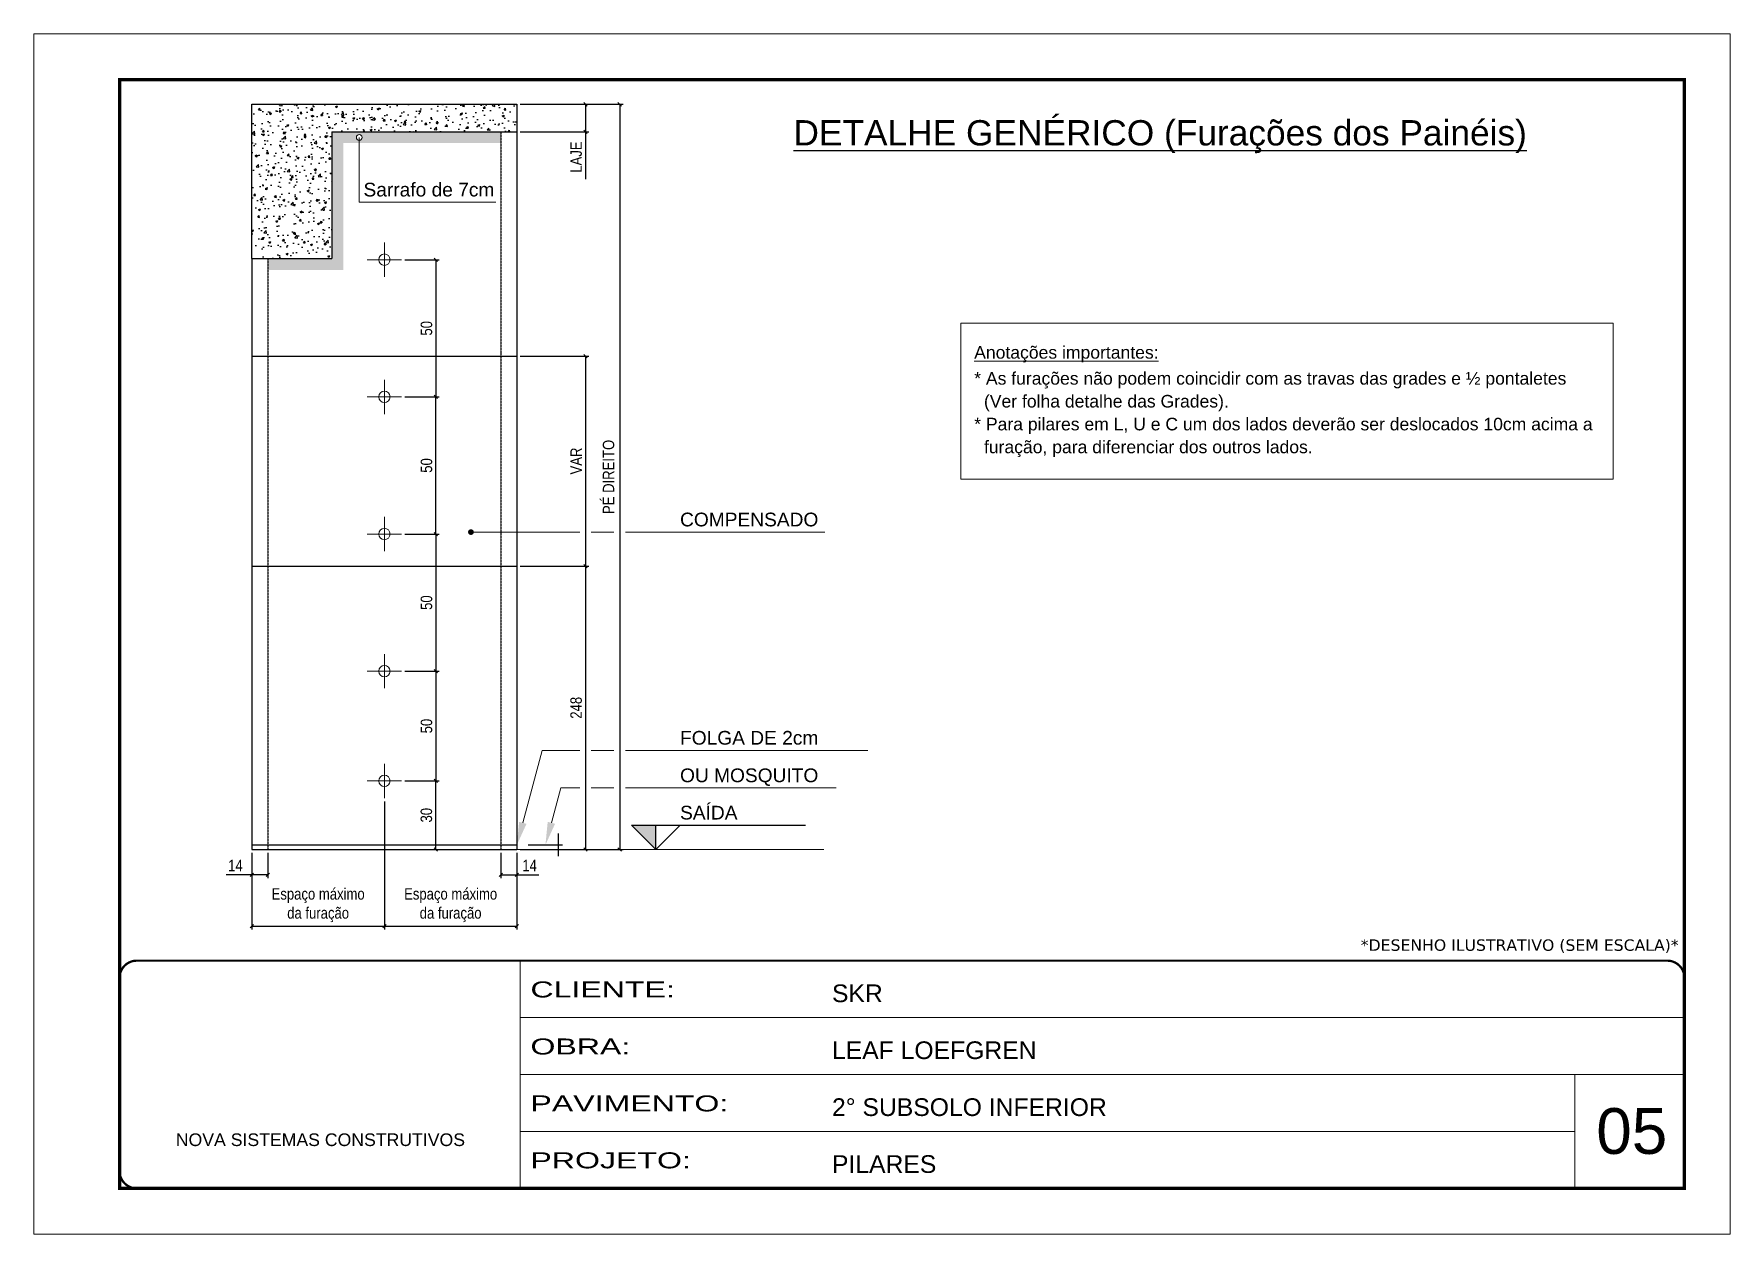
# Model space of a CAD drawing. Extents: x 13513 to 27878, y -21631 to 6985.
# Drawn here: x 14413 to 15898, y 4786 to 5836 of the extents above; entities that cross this region are included whole.
import ezdxf
from ezdxf.enums import TextEntityAlignment as Align

# ---------------------------------------------------------------- set-up
doc = ezdxf.new("R2010")
doc.units = 0
for name, pattern in [('CONTINUO', [0]), ('DASHED', [0.75, 0.5, -0.25]), ('HIDDEN', [0.375, 0.25, -0.125])]:
    doc.linetypes.add(name, pattern=pattern)
for name, color, linetype, lineweight in [('CARIMBO', 255, 'Continuous', 9), ('CONCRETO', 251, 'Continuous', 25), ('Folhas', 255, 'Continuous', 9), ('Hachura', 251, 'Continuous', 9), ('SARRAFO DE PRESSAO', 251, 'DASHED', 9)]:
    doc.layers.add(name, color=color, linetype=linetype, lineweight=lineweight)
for name, color, linetype in [('COTA', 241, 'Continuous'), ('NIVEL', 7, 'Continuous'), ('Painéis', 200, 'Continuous'), ('SARR_2.2x7', 40, 'Continuous'), ('SARRAFO', 251, 'Continuous')]:
    doc.layers.add(name, color=color, linetype=linetype)
doc.styles.add('ARIAL', font='arial.ttf')
doc.styles.add('COTA TECNICA-50', font='techl___.ttf', dxfattribs={"height": 10})
doc.styles.add('stylellllll', font='verdana.ttf', dxfattribs={"height": 2})
doc.styles.add('Tecnologia', font='')
doc.styles.get('Tecnologia').set_extended_font_data('Forgotten Futurist')
doc.dimstyles.new('COTA PAINEL-50', dxfattribs={"dimtxt": 10, "dimasz": 3, "dimexe": 3, "dimexo": 3, "dimgap": 3, "dimtad": 1, "dimdec": 1, "dimzin": 12, "dimdsep": 46, "dimtxsty": 'COTA TECNICA-50', "dimblk1": 'OBLIQUE', "dimblk2": 'OBLIQUE', "dimsah": 1, "dimcen": 0.9, "dimclrd": 4, "dimclre": 4, "dimclrt": 240, "dimadec": 1, "dimazin": 3, "dimtfac": 1, "dimtdec": 1, "dimtmove": 0, "dimatfit": 3, "dimfxl": 1, "dimtolj": 1, "dimtzin": 12, "dimarcsym": 0})
pattern_1 = [(50, (7419.234, -9372.171), (18.218467, -1.593909), [1.905, -20.955]), (355, (7419.234, -9372.171), (-3.524283, 19.105664), [1.524, -16.764]), (100.451, (7420.753, -9372.304), (14.69425, 17.511669), [1.619, -17.809]), (46.1842, (7419.234, -9367.091), (27.107904, -4.204233), [2.8575, -31.4325]), (96.6356, (7421.493, -9367.442), (23.740423, 24.742556), [2.4285, -26.7135]), (351.184, (7419.234, -9367.09), (23.74046, 24.74251), [2.286, -25.146]), (21, (7421.774, -9368.361), (15.161488, -10.226552), [1.905, -20.955]), (326, (7421.774, -9368.361), (6.180203, 18.418797), [1.524, -16.764]), (71.4514, (7423.038, -9369.214), (21.341649, 8.192286), [1.619, -17.809]), (37.5, (7419.2344, -9372.1714), (0.3088603, 8.455504), [0, -16.5608, 0, -17.018, 0, -16.8275]), (7.5, (7419.234, -9372.171), (6.6819663, 10.0180575), [0, -9.7028, 0, -16.1798, 0, -6.4135]), (327.5, (7413.57, -9372.1714), (13.5590595, -0.5728744), [0, -6.35, 0, -19.812, 0, -26.289]), (317.5, (7411.03, -9372.171), (14.812918, 2.542649), [0, -8.255, 0, -13.1572, 0, -18.669])]

msp = doc.modelspace()

# ---------------------------------------------------------------- texts
at = {"color": 0, "linetype": 'Continuous', "ltscale": 5, "style": 'ARIAL'}
msp.add_text('%%UDETALHE GENÉRICO (Furações dos Painéis)', height=22.1184, dxfattribs=at).set_placement((15399.5, 5738.61), align=Align.CENTER)
at = {"layer": 'CARIMBO', "color": 0, "linetype": 'Continuous', "ltscale": 5, "style": 'ARIAL'}
for s, p in [('Sarrafo de 7cm', (14702.01, 5693.95)), ('COMPENSADO', (14979.16, 5405.32)), ('FOLGA DE 2cm', (14979.16, 5214.34)), ('OU MOSQUITO', (14979.16, 5181.5)), ('SAÍDA', (14979.16, 5148.85))]:
    msp.add_text(s, height=12, dxfattribs=at).set_placement(p)
at = {"layer": 'CARIMBO', "style": 'stylellllll'}
msp.add_text('*DESENHO ILUSTRATIVO (SEM ESCALA)*', height=10, dxfattribs=at).set_placement((15853.47, 5033.97), align=Align.RIGHT)
at = {"layer": 'CARIMBO', "style": 'ARIAL'}
msp.add_text('05', height=40, dxfattribs=at).set_placement((15781.33, 4856.3))
at = {"layer": 'Folhas', "color": 7, "style": 'ARIAL'}
for s, p in [('%%UAnotações importantes:', (15236.69, 5552.06)), ('* As furações não podem coincidir com as travas das grades e ½ pontaletes', (15236.69, 5529.32)), ('  (Ver folha detalhe das Grades).', (15236.69, 5509.32)), ('* Para pilares em L, U e C um dos lados deverão ser deslocados 10cm acima a', (15236.69, 5489.32)), ('  furação, para diferenciar dos outros lados.', (15236.69, 5469.32))]:
    msp.add_text(s, height=11, dxfattribs=at).set_placement(p)

# ---------------------------------------------------------------- blocks, each defined once
blk = doc.blocks.new('_Oblique')
at = {"color": 0, "linetype": 'ByBlock', "lineweight": -2}
blk.add_line((-0.5, -0.5), (0.5, 0.5), dxfattribs=at)
blk = doc.blocks.new('*D16')
at = {"layer": 'COTA', "color": 4, "lineweight": -2, "transparency": 16777216}
for p, q in [((14839.3, 5774.6), (14899.3, 5774.6)), ((14896.3, 5774.6), (14896.3, 5750.6)), ((14839.3, 5750.6), (14899.3, 5750.6)), ((14896.3, 5750.6), (14896.3, 5709.2))]:
    blk.add_line(p, q, dxfattribs=at)
at = {"layer": 'Defpoints', "color": 0, "transparency": 16777216}
for p in [(14836.3, 5774.6), (14836.3, 5750.6), (14896.3, 5750.6)]:
    blk.add_point(p, dxfattribs=at)
at = {"layer": 'COTA', "color": 4, "lineweight": -2, "transparency": 16777216, "xscale": 3, "yscale": 3, "zscale": 3}
for p, rotation in [((14896.3, 5774.6), 90), ((14896.3, 5750.6), 270)]:
    blk.add_blockref('_Oblique', p, dxfattribs=dict(at, rotation=rotation))
at = {"layer": 'COTA', "color": 240, "transparency": 16777216, "insert": (14888.2, 5728.4), "char_height": 10, "attachment_point": 5, "rotation": 90, "style": 'COTA TECNICA-50'}
blk.add_mtext('\\A1;LAJE', dxfattribs=at)
blk = doc.blocks.new('*D17')
at = {"layer": 'COTA', "color": 4, "lineweight": -2, "transparency": 16777216}
for p, q in [((14839.3, 5370.6), (14899.3, 5370.6)), ((14896.3, 5370.6), (14896.3, 5122.6)), ((14839.3, 5122.6), (14899.3, 5122.6))]:
    blk.add_line(p, q, dxfattribs=at)
at = {"layer": 'Defpoints', "color": 0, "transparency": 16777216}
for p in [(14836.3, 5370.6), (14836.3, 5122.6), (14896.3, 5122.6)]:
    blk.add_point(p, dxfattribs=at)
at = {"layer": 'COTA', "color": 4, "lineweight": -2, "transparency": 16777216, "xscale": 3, "yscale": 3, "zscale": 3}
for p, rotation in [((14896.3, 5370.6), 90), ((14896.3, 5122.6), 270)]:
    blk.add_blockref('_Oblique', p, dxfattribs=dict(at, rotation=rotation))
at = {"layer": 'COTA', "color": 240, "transparency": 16777216, "insert": (14888.2, 5246.6), "char_height": 10, "attachment_point": 5, "rotation": 90, "style": 'COTA TECNICA-50'}
blk.add_mtext('\\A1;248', dxfattribs=at)
blk = doc.blocks.new('*D18')
at = {"layer": 'COTA', "color": 4, "lineweight": -2, "transparency": 16777216}
for p, q in [((14839.3, 5774.6), (14929.3, 5774.6)), ((14926.3, 5774.6), (14926.3, 5122.6)), ((14839.3, 5122.6), (14929.3, 5122.6))]:
    blk.add_line(p, q, dxfattribs=at)
at = {"layer": 'Defpoints', "color": 0, "transparency": 16777216}
for p in [(14836.3, 5774.6), (14836.3, 5122.6), (14926.3, 5122.6)]:
    blk.add_point(p, dxfattribs=at)
at = {"layer": 'COTA', "color": 4, "lineweight": -2, "transparency": 16777216, "xscale": 3, "yscale": 3, "zscale": 3}
for p, rotation in [((14926.3, 5774.6), 90), ((14926.3, 5122.6), 270)]:
    blk.add_blockref('_Oblique', p, dxfattribs=dict(at, rotation=rotation))
at = {"layer": 'COTA', "color": 240, "transparency": 16777216, "insert": (14916.6, 5448.6), "char_height": 10, "attachment_point": 5, "rotation": 90, "style": 'COTA TECNICA-50'}
blk.add_mtext('\\A1;PÉ DIREITO', dxfattribs=at)
blk = doc.blocks.new('*D19')
at = {"layer": 'COTA', "color": 4, "lineweight": -2, "transparency": 16777216}
for p, q in [((14720.3, 5164.6), (14720.3, 5052.5)), ((14604.3, 5119.6), (14604.3, 5052.5)), ((14604.3, 5055.5), (14720.3, 5055.5))]:
    blk.add_line(p, q, dxfattribs=at)
at = {"layer": 'Defpoints', "color": 0, "transparency": 16777216}
for p in [(14720.3, 5167.6), (14604.3, 5122.6), (14720.3, 5055.5)]:
    blk.add_point(p, dxfattribs=at)
at = {"layer": 'COTA', "color": 4, "lineweight": -2, "transparency": 16777216, "xscale": 3, "yscale": 3, "zscale": 3, "rotation": 180}
blk.add_blockref('_Oblique', (14604.3, 5055.5), dxfattribs=at)
at = {"layer": 'COTA', "color": 4, "lineweight": -2, "transparency": 16777216, "xscale": 3, "yscale": 3, "zscale": 3}
blk.add_blockref('_Oblique', (14720.3, 5055.5), dxfattribs=at)
at = {"layer": 'COTA', "color": 240, "transparency": 16777216, "insert": (14662.3, 5073.9), "char_height": 10, "attachment_point": 5, "style": 'COTA TECNICA-50'}
blk.add_mtext('\\A1;Espaço máximo\\Pda furação', dxfattribs=at)
blk = doc.blocks.new('*D20')
at = {"layer": 'COTA', "color": 4, "lineweight": -2, "transparency": 16777216}
for p, q in [((14720.3, 5164.6), (14720.3, 5052.5)), ((14836.3, 5119.6), (14836.3, 5052.5)), ((14720.3, 5055.5), (14836.3, 5055.5))]:
    blk.add_line(p, q, dxfattribs=at)
at = {"layer": 'Defpoints', "color": 0, "transparency": 16777216}
for p in [(14720.3, 5167.6), (14836.3, 5122.6), (14836.3, 5055.5)]:
    blk.add_point(p, dxfattribs=at)
at = {"layer": 'COTA', "color": 4, "lineweight": -2, "transparency": 16777216, "xscale": 3, "yscale": 3, "zscale": 3, "rotation": 180}
blk.add_blockref('_Oblique', (14720.3, 5055.5), dxfattribs=at)
at = {"layer": 'COTA', "color": 4, "lineweight": -2, "transparency": 16777216, "xscale": 3, "yscale": 3, "zscale": 3}
blk.add_blockref('_Oblique', (14836.3, 5055.5), dxfattribs=at)
at = {"layer": 'COTA', "color": 240, "transparency": 16777216, "insert": (14778.3, 5073.9), "char_height": 10, "attachment_point": 5, "style": 'COTA TECNICA-50'}
blk.add_mtext('\\A1;Espaço máximo\\Pda furação', dxfattribs=at)
blk = doc.blocks.new('*D21')
at = {"layer": 'COTA', "color": 4, "lineweight": -2, "transparency": 16777216}
for p, q in [((14604.3, 5119.6), (14604.3, 5097.5)), ((14618.3, 5119.6), (14618.3, 5097.5)), ((14604.3, 5100.5), (14581.8, 5100.5)), ((14618.3, 5100.5), (14604.3, 5100.5))]:
    blk.add_line(p, q, dxfattribs=at)
at = {"layer": 'Defpoints', "color": 0, "transparency": 16777216}
for p in [(14604.3, 5122.6), (14618.3, 5122.6), (14618.3, 5100.5)]:
    blk.add_point(p, dxfattribs=at)
at = {"layer": 'COTA', "color": 4, "lineweight": -2, "transparency": 16777216, "xscale": 3, "yscale": 3, "zscale": 3, "rotation": 180}
blk.add_blockref('_Oblique', (14604.3, 5100.5), dxfattribs=at)
at = {"layer": 'COTA', "color": 4, "lineweight": -2, "transparency": 16777216, "xscale": 3, "yscale": 3, "zscale": 3}
blk.add_blockref('_Oblique', (14618.3, 5100.5), dxfattribs=at)
at = {"layer": 'COTA', "color": 240, "transparency": 16777216, "insert": (14589.9, 5108.6), "char_height": 10, "attachment_point": 5, "style": 'COTA TECNICA-50'}
blk.add_mtext('\\A1;14', dxfattribs=at)
blk = doc.blocks.new('*D22')
at = {"layer": 'COTA', "color": 4, "lineweight": -2, "transparency": 16777216}
for p, q in [((14822.3, 5119.6), (14822.3, 5097.5)), ((14836.3, 5119.6), (14836.3, 5097.5)), ((14822.3, 5100.5), (14836.3, 5100.5)), ((14836.3, 5100.5), (14855.4, 5100.5))]:
    blk.add_line(p, q, dxfattribs=at)
at = {"layer": 'Defpoints', "color": 0, "transparency": 16777216}
for p in [(14822.3, 5122.6), (14836.3, 5122.6), (14836.3, 5100.5)]:
    blk.add_point(p, dxfattribs=at)
at = {"layer": 'COTA', "color": 4, "lineweight": -2, "transparency": 16777216, "xscale": 3, "yscale": 3, "zscale": 3, "rotation": 180}
blk.add_blockref('_Oblique', (14822.3, 5100.5), dxfattribs=at)
at = {"layer": 'COTA', "color": 4, "lineweight": -2, "transparency": 16777216, "xscale": 3, "yscale": 3, "zscale": 3}
blk.add_blockref('_Oblique', (14836.3, 5100.5), dxfattribs=at)
at = {"layer": 'COTA', "color": 240, "transparency": 16777216, "insert": (14847.4, 5108.6), "char_height": 10, "attachment_point": 5, "style": 'COTA TECNICA-50'}
blk.add_mtext('\\A1;14', dxfattribs=at)
blk = doc.blocks.new('*D23')
at = {"layer": 'COTA', "color": 4, "lineweight": -2, "transparency": 16777216}
for p, q in [((14738.3, 5182.6), (14768.3, 5182.6)), ((14765.3, 5122.6), (14765.3, 5182.6))]:
    blk.add_line(p, q, dxfattribs=at)
at = {"layer": 'Defpoints', "color": 0, "transparency": 16777216}
for p in [(14735.3, 5182.6), (14765.3, 5182.6), (14765.3, 5122.6)]:
    blk.add_point(p, dxfattribs=at)
at = {"layer": 'COTA', "color": 4, "lineweight": -2, "transparency": 16777216, "xscale": 3, "yscale": 3, "zscale": 3}
for p, rotation in [((14765.3, 5182.6), 90), ((14765.3, 5122.6), 270)]:
    blk.add_blockref('_Oblique', p, dxfattribs=dict(at, rotation=rotation))
at = {"layer": 'COTA', "color": 240, "transparency": 16777216, "insert": (14757.1, 5152.6), "char_height": 10, "attachment_point": 5, "rotation": 90, "style": 'COTA TECNICA-50'}
blk.add_mtext('\\A1;30', dxfattribs=at)
blk = doc.blocks.new('*D24')
at = {"layer": 'COTA', "color": 4, "lineweight": -2, "transparency": 16777216}
for p, q in [((14738.3, 5278.6), (14768.3, 5278.6)), ((14765.3, 5278.6), (14765.3, 5182.6)), ((14738.3, 5182.6), (14768.3, 5182.6))]:
    blk.add_line(p, q, dxfattribs=at)
at = {"layer": 'Defpoints', "color": 0, "transparency": 16777216}
for p in [(14735.3, 5278.6), (14735.3, 5182.6), (14765.3, 5182.6)]:
    blk.add_point(p, dxfattribs=at)
at = {"layer": 'COTA', "color": 4, "lineweight": -2, "transparency": 16777216, "xscale": 3, "yscale": 3, "zscale": 3}
for p, rotation in [((14765.3, 5278.6), 90), ((14765.3, 5182.6), 270)]:
    blk.add_blockref('_Oblique', p, dxfattribs=dict(at, rotation=rotation))
at = {"layer": 'COTA', "color": 240, "transparency": 16777216, "insert": (14757.2, 5230.6), "char_height": 10, "attachment_point": 5, "rotation": 90, "style": 'COTA TECNICA-50'}
blk.add_mtext('\\A1;50', dxfattribs=at)
blk = doc.blocks.new('*D25')
at = {"layer": 'COTA', "color": 4, "lineweight": -2, "transparency": 16777216}
for p, q in [((14738.3, 5398.6), (14768.3, 5398.6)), ((14765.3, 5398.6), (14765.3, 5278.6)), ((14738.3, 5278.6), (14768.3, 5278.6))]:
    blk.add_line(p, q, dxfattribs=at)
at = {"layer": 'Defpoints', "color": 0, "transparency": 16777216}
for p in [(14735.3, 5398.6), (14735.3, 5278.6), (14765.3, 5278.6)]:
    blk.add_point(p, dxfattribs=at)
at = {"layer": 'COTA', "color": 4, "lineweight": -2, "transparency": 16777216, "xscale": 3, "yscale": 3, "zscale": 3}
for p, rotation in [((14765.3, 5398.6), 90), ((14765.3, 5278.6), 270)]:
    blk.add_blockref('_Oblique', p, dxfattribs=dict(at, rotation=rotation))
at = {"layer": 'COTA', "color": 240, "transparency": 16777216, "insert": (14757.2, 5338.6), "char_height": 10, "attachment_point": 5, "rotation": 90, "style": 'COTA TECNICA-50'}
blk.add_mtext('\\A1;50', dxfattribs=at)
blk = doc.blocks.new('*D26')
at = {"layer": 'COTA', "color": 4, "lineweight": -2, "transparency": 16777216}
for p, q in [((14738.3, 5518.6), (14768.3, 5518.6)), ((14765.3, 5398.6), (14765.3, 5518.6)), ((14738.3, 5398.6), (14768.3, 5398.6))]:
    blk.add_line(p, q, dxfattribs=at)
at = {"layer": 'Defpoints', "color": 0, "transparency": 16777216}
for p in [(14735.3, 5518.6), (14765.3, 5518.6), (14735.3, 5398.6)]:
    blk.add_point(p, dxfattribs=at)
at = {"layer": 'COTA', "color": 4, "lineweight": -2, "transparency": 16777216, "xscale": 3, "yscale": 3, "zscale": 3}
for p, rotation in [((14765.3, 5518.6), 90), ((14765.3, 5398.6), 270)]:
    blk.add_blockref('_Oblique', p, dxfattribs=dict(at, rotation=rotation))
at = {"layer": 'COTA', "color": 240, "transparency": 16777216, "insert": (14757.2, 5458.6), "char_height": 10, "attachment_point": 5, "rotation": 90, "style": 'COTA TECNICA-50'}
blk.add_mtext('\\A1;50', dxfattribs=at)
blk = doc.blocks.new('*D27')
at = {"layer": 'COTA', "color": 4, "lineweight": -2, "transparency": 16777216}
for p, q in [((14738.3, 5638.6), (14768.3, 5638.6)), ((14765.3, 5638.6), (14765.3, 5518.6)), ((14738.3, 5518.6), (14768.3, 5518.6))]:
    blk.add_line(p, q, dxfattribs=at)
at = {"layer": 'Defpoints', "color": 0, "transparency": 16777216}
for p in [(14735.3, 5638.6), (14735.3, 5518.6), (14765.3, 5518.6)]:
    blk.add_point(p, dxfattribs=at)
at = {"layer": 'COTA', "color": 4, "lineweight": -2, "transparency": 16777216, "xscale": 3, "yscale": 3, "zscale": 3}
for p, rotation in [((14765.3, 5638.6), 90), ((14765.3, 5518.6), 270)]:
    blk.add_blockref('_Oblique', p, dxfattribs=dict(at, rotation=rotation))
at = {"layer": 'COTA', "color": 240, "transparency": 16777216, "insert": (14757.2, 5578.6), "char_height": 10, "attachment_point": 5, "rotation": 90, "style": 'COTA TECNICA-50'}
blk.add_mtext('\\A1;50', dxfattribs=at)
blk = doc.blocks.new('*D28')
at = {"layer": 'COTA', "color": 4, "lineweight": -2, "transparency": 16777216}
for p, q in [((14839.3, 5554.3), (14899.3, 5554.3)), ((14896.3, 5554.3), (14896.3, 5370.6)), ((14839.3, 5370.6), (14899.3, 5370.6))]:
    blk.add_line(p, q, dxfattribs=at)
at = {"layer": 'Defpoints', "color": 0, "transparency": 16777216}
for p in [(14836.3, 5554.3), (14836.3, 5370.6), (14896.3, 5370.6)]:
    blk.add_point(p, dxfattribs=at)
at = {"layer": 'COTA', "color": 4, "lineweight": -2, "transparency": 16777216, "xscale": 3, "yscale": 3, "zscale": 3}
for p, rotation in [((14896.3, 5554.3), 90), ((14896.3, 5370.6), 270)]:
    blk.add_blockref('_Oblique', p, dxfattribs=dict(at, rotation=rotation))
at = {"layer": 'COTA', "color": 240, "transparency": 16777216, "insert": (14888.2, 5462.5), "char_height": 10, "attachment_point": 5, "rotation": 90, "style": 'COTA TECNICA-50'}
blk.add_mtext('\\A1;VAR', dxfattribs=at)
blk = doc.blocks.new('Furação')
at = {"color": 2}
for p, q in [((3747.47, 717.89), (3747.47, 702.89)), ((3739.97, 710.39), (3754.97, 710.39))]:
    blk.add_line(p, q, dxfattribs=at)
blk.add_circle((3747.47, 710.39), 2.5, dxfattribs=at)
blk = doc.blocks.new('_Dot')
at = {"color": 0, "linetype": 'ByBlock', "lineweight": -2}
blk.add_line((-0.5, 0), (-1, 0), dxfattribs=at)
at = {"color": 0, "linetype": 'ByBlock', "const_width": 0.5}
blk.add_lwpolyline([(-0.25, 0, 1), (0.25, 0, 1)], format="xyb", close=True, dxfattribs=at)
blk = doc.blocks.new('9999999999')
at = {"color": 30, "linetype": 'CONTINUO'}
for p, q in [((98564.6, 34230.2), (98564.6, 34429.4)), ((98564.6, 34379.6), (99584, 34379.6)), ((98564.6, 34329.8), (99488, 34329.8)), ((99584, 34329.8), (99488, 34329.8)), ((99488, 34329.8), (99488, 34230.2)), ((98564.6, 34280), (99488, 34280))]:
    blk.add_line(p, q, dxfattribs=at)
at = {"color": 30, "linetype": 'CONTINUO', "const_width": 2}
blk.add_lwpolyline([(99584, 34230.2), (99584, 34414.4, 0.414214), (99569, 34429.4), (98229, 34429.4, 0.414214), (98214, 34414.4), (98214, 34245.2, 0.414214), (98229, 34230.2), (99584, 34230.2)], format="xyb", dxfattribs=at)
at = {"layer": 'Folhas'}
blk.add_lwpolyline([(98139, 34190.2), (99624, 34190.2), (99624, 35240.2), (98139, 35240.2)], close=True, dxfattribs=at)
at = {"layer": 'Folhas', "color": 30, "const_width": 3}
blk.add_lwpolyline([(98214, 34230.2), (99584, 34230.2), (99584, 35200.2), (98214, 35200.2)], close=True, dxfattribs=at)
at = {"color": 7, "linetype": 'Continuous', "ltscale": 5, "style": 'ARIAL'}
for s, height, p in [('SKR', 15.48, (98837.7, 34393.1)), ('LEAF LOEFGREN', 15.483, (98837.7, 34343.3)), ('2° SUBSOLO INFERIOR', 15.483, (98837.7, 34293.5)), ('NOVA SISTEMAS CONSTRUTIVOS', 11.059, (98263.2, 34267.2)), ('PILARES', 15.48, (98837.7, 34243.7))]:
    blk.add_text(s, height=height, dxfattribs=at).set_placement(p)
at = {"layer": 'Folhas', "color": 7, "style": 'Tecnologia', "width": 1.5}
for s, p in [('CLIENTE:', (98573.7, 34397.2)), ('OBRA:', (98573.7, 34347.3)), ('PAVIMENTO:', (98573.7, 34297.5)), ('PROJETO:', (98573.7, 34247.7))]:
    blk.add_text(s, height=14, dxfattribs=at).set_placement(p)

# ---------------------------------------------------------------- dimensions: what is measured, and where the dimension line sits
at = {"layer": 'COTA'}
for base, p1, p2, text, picture, middle in [((14896.32, 5750.63), (14836.32, 5774.63), (14836.32, 5750.63), 'LAJE', '*D16', (14896.32, 5728.4)), ((14896.32, 5370.63), (14836.32, 5554.35), (14836.32, 5370.63), 'VAR', '*D28', (14896.32, 5462.49))]:
    dim = msp.add_linear_dim(base=base, p1=p1, p2=p2, angle=90, text=text, dimstyle='COTA PAINEL-50', dxfattribs=at)
    dim.commit()
    dim.dimension.update_dxf_attribs({"geometry": picture, "text_midpoint": middle, "dimtype": 160})
for base, p1, p2, text, picture, middle in [((14926.32, 5122.63), (14836.32, 5774.63), (14836.32, 5122.63), 'PÉ DIREITO', '*D18', (14916.64, 5448.63)), ((14765.32, 5518.63), (14735.32, 5638.63), (14735.32, 5518.63), '50', '*D27', (14757.21, 5578.63)), ((14765.32, 5518.63), (14735.32, 5398.63), (14735.32, 5518.63), '50', '*D26', (14757.21, 5458.63)), ((14765.32, 5278.63), (14735.32, 5398.63), (14735.32, 5278.63), '50', '*D25', (14757.21, 5338.63)), ((14765.32, 5182.63), (14735.32, 5278.63), (14735.32, 5182.63), '50', '*D24', (14757.21, 5230.63)), ((14765.32, 5182.63), (14765.32, 5122.63), (14735.32, 5182.63), '30', '*D23', (14757.1, 5152.63))]:
    dim = msp.add_linear_dim(base=base, p1=p1, p2=p2, angle=90, text=text, dimstyle='COTA PAINEL-50', dxfattribs=at)
    dim.commit()
    dim.dimension.update_dxf_attribs({"geometry": picture, "text_midpoint": middle})
dim = msp.add_linear_dim(base=(14896.32, 5122.63), p1=(14836.32, 5370.63), p2=(14836.32, 5122.63), angle=90, dimstyle='COTA PAINEL-50', dxfattribs=at)
dim.commit()
dim.dimension.update_dxf_attribs({"geometry": '*D17', "text_midpoint": (14888.23, 5246.63)})
for base, p1, p2, picture, middle in [((14720.32, 5055.51), (14604.32, 5122.63), (14720.32, 5167.63), '*D19', (14662.32, 5055.51)), ((14836.32, 5055.51), (14720.32, 5167.63), (14836.32, 5122.63), '*D20', (14778.32, 5055.51))]:
    dim = msp.add_linear_dim(base=base, p1=p1, p2=p2, text='Espaço máximo\\Pda furação', dimstyle='COTA PAINEL-50', dxfattribs=at)
    dim.commit()
    dim.dimension.update_dxf_attribs({"geometry": picture, "text_midpoint": middle, "dimtype": 160})
dim = msp.add_linear_dim(base=(14618.32, 5100.51), p1=(14604.32, 5122.63), p2=(14618.32, 5122.63), dimstyle='COTA PAINEL-50', dxfattribs=at)
dim.commit()
dim.dimension.update_dxf_attribs({"geometry": '*D21', "text_midpoint": (14589.88, 5100.51), "dimtype": 160})
dim = msp.add_linear_dim(base=(14836.32, 5100.51), p1=(14822.32, 5122.63), p2=(14836.32, 5122.63), dimstyle='COTA PAINEL-50', dxfattribs=at)
dim.commit()
dim.dimension.update_dxf_attribs({"geometry": '*D22', "text_midpoint": (14847.38, 5108.58)})

# ---------------------------------------------------------------- hatches: boundary and pattern name
at = {"layer": 'CONCRETO'}
h = msp.add_hatch(dxfattribs=at)
h.set_pattern_fill('AR-CONC', color=256, scale=0.1, style=0)
h.set_pattern_definition(pattern_1)
h.paths.add_polyline_path([(14674.32, 5750.63), (14753.32, 5750.63), (14753.32, 5774.63), (14604.32, 5774.63), (14604.32, 5639.63), (14674.32, 5639.63)])
h = msp.add_hatch(dxfattribs=at)
h.set_pattern_fill('AR-CONC', color=256, scale=0.1, style=0)
h.set_pattern_definition(pattern_1)
h.paths.add_polyline_path([(14753.32, 5774.63), (14753.32, 5750.63), (14836.32, 5750.63), (14836.32, 5774.63)])
at = {"layer": 'NIVEL'}
msp.add_hatch(color=256, dxfattribs=at).paths.add_polyline_path([(14936.74, 5143.85), (14957.95, 5122.63), (14957.95, 5143.85)])
at = {"layer": 'SARRAFO'}
msp.add_hatch(color=256, dxfattribs=at).paths.add_polyline_path([(14674.32, 5639.63), (14618.32, 5639.63), (14618.32, 5629.63), (14684.32, 5629.63), (14684.32, 5740.63), (14698.32, 5740.63), (14698.32, 5743.13, -0.4142136), (14695.82, 5745.63, -1), (14700.82, 5745.63, -0.4142136), (14698.32, 5743.13), (14698.32, 5740.63), (14822.32, 5740.63), (14822.32, 5750.63), (14674.32, 5750.63)])

# ---------------------------------------------------------------- linework, layer by layer
for p, q in [((14846.32, 5126.63), (14876.32, 5126.63)), ((14872.32, 5136.63), (14872.32, 5116.63))]:
    msp.add_line(p, q)
at = {"layer": 'CONCRETO'}
for p, q in [((14604.32, 5774.63), (14836.32, 5774.63)), ((14604.32, 5639.63), (14604.32, 5774.63)), ((14836.32, 5774.63), (14836.32, 5750.63))]:
    msp.add_line(p, q, dxfattribs=at)
at = {"layer": 'Folhas', "color": 30}
msp.add_lwpolyline([(15224.94, 5583.18), (15796.15, 5583.18), (15796.15, 5446.68), (15224.94, 5446.68)], close=True, dxfattribs=at)
at = {"layer": 'Hachura'}
for p, q in [((14698.32, 5745.63), (14698.32, 5688.95)), ((14698.32, 5688.95), (14818.01, 5688.95)), ((14801.08, 5400.32), (14891.32, 5400.32)), ((14901.32, 5400.32), (14921.32, 5400.32)), ((14931.32, 5400.32), (15105.79, 5400.32)), ((14841.5, 5145.95), (14858.48, 5209.34)), ((14858.48, 5209.34), (14891.32, 5209.34)), ((14901.32, 5209.34), (14921.32, 5209.34)), ((14931.32, 5209.34), (15143.7, 5209.34)), ((14866.5, 5145.95), (14874.68, 5176.5)), ((14874.68, 5176.5), (14891.32, 5176.5)), ((14901.32, 5176.5), (14921.32, 5176.5)), ((14931.32, 5176.5), (15115.71, 5176.5))]:
    msp.add_line(p, q, dxfattribs=at)
at = {"layer": 'Hachura', "ltscale": 0.5}
msp.add_lwpolyline([(14836.32, 5122.63), (15105.13, 5122.63)], dxfattribs=at)
at = {"layer": 'Hachura'}
msp.add_circle((14698.32, 5745.63), 2.5, dxfattribs=at)
for points in [[(14844.72, 5145.09), (14836.32, 5126.63), (14838.28, 5146.81)], [(14869.72, 5145.09), (14861.32, 5126.63), (14863.28, 5146.81)]]:
    msp.add_solid(points, dxfattribs=at)
at = {"layer": 'NIVEL'}
for p, q in [((14957.95, 5122.63), (14936.74, 5143.85)), ((14936.74, 5143.85), (15088.95, 5143.85)), ((14957.95, 5122.63), (14979.16, 5143.85)), ((14957.95, 5122.63), (14957.95, 5143.85))]:
    msp.add_line(p, q, dxfattribs=at)
at = {"layer": 'Painéis'}
for p, q in [((14674.32, 5750.63), (14836.32, 5750.63)), ((14674.32, 5750.63), (14674.32, 5639.63)), ((14836.32, 5750.63), (14836.32, 5122.63)), ((14604.32, 5639.63), (14674.32, 5639.63)), ((14604.32, 5639.63), (14604.32, 5122.63)), ((14604.32, 5554.35), (14836.32, 5554.35)), ((14604.32, 5370.63), (14836.32, 5370.63)), ((14604.32, 5126.63), (14836.32, 5126.63)), ((14604.32, 5122.63), (14836.32, 5122.63))]:
    msp.add_line(p, q, dxfattribs=at)
at = {"layer": 'SARR_2.2x7', "linetype": 'HIDDEN'}
for p, q in [((14822.32, 5750.63), (14822.32, 5122.63)), ((14618.32, 5639.63), (14618.32, 5122.63))]:
    msp.add_line(p, q, dxfattribs=at)

# ---------------------------------------------------------------- block references
at = {"layer": 'CARIMBO', "xscale": 2, "yscale": 2, "zscale": 2}
for p in [(7225.37, 4217.85), (7225.37, 4097.85), (7225.37, 3977.85), (7225.37, 3857.85), (7225.37, 3761.85)]:
    msp.add_blockref('Furação', p, dxfattribs=at)
at = {"layer": 'Hachura', "xscale": 5, "yscale": 5, "zscale": 5, "rotation": 180}
msp.add_blockref('_Dot', (14796.08, 5400.32), dxfattribs=at)
at = {"layer": 'SARRAFO DE PRESSAO', "color": 6, "linetype": 'ByBlock'}
msp.add_blockref('9999999999', (-83725.51, -29404.05), dxfattribs=at)

msp.set_redraw_order([(e.dxf.handle, doc.entitydb.next_handle()) for e in msp.query("TEXT MTEXT ATTDEF DIMENSION ARC_DIMENSION")])  # texts and dimensions are drawn at this point

doc.saveas('drawing.dxf')
